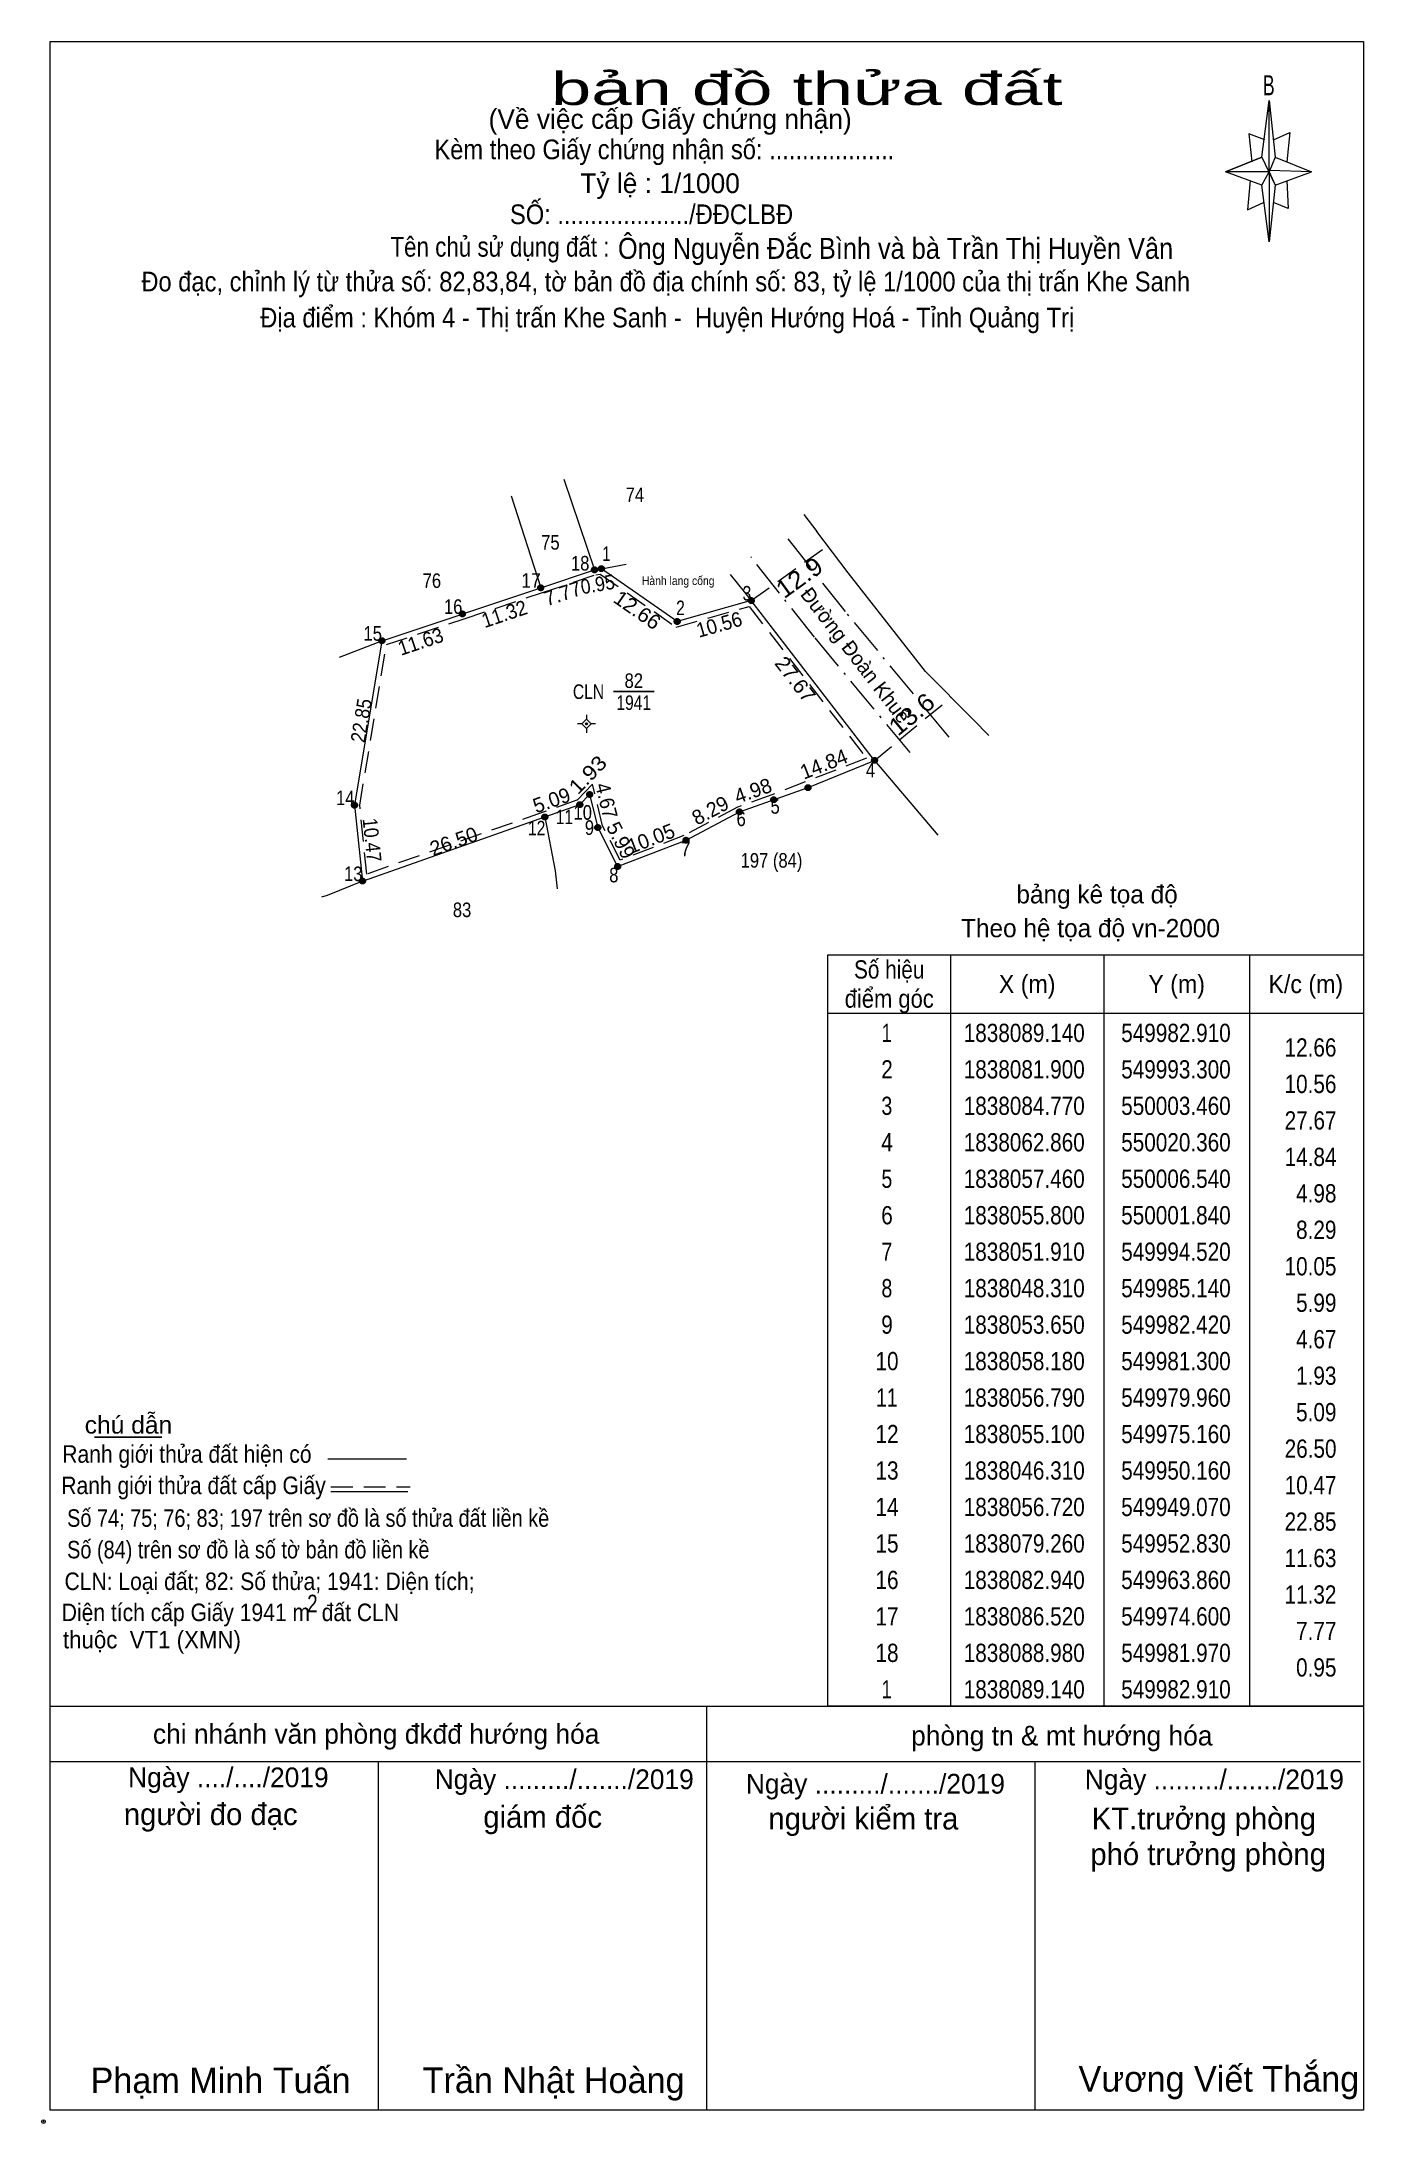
# Model space of a CAD drawing. Header units: metres. Extents: x 549906 to 550815, y 1837848 to 1838222.
# Drawn here: x 549906.2 to 550087.4, y 1837876 to 1838161.4 of the extents above; entities that cross this region are included whole.
import ezdxf
from ezdxf.enums import TextEntityAlignment as Align

# ---------------------------------------------------------------- set-up
doc = ezdxf.new("R2010")
doc.units = ezdxf.units.M
doc.header["$PDMODE"] = 32
doc.header["$PDSIZE"] = 0.5
doc.linetypes.add('DOT_DASHED', pattern=[7.7, 5, -1.2, 0.3, -1.2])
doc.linetypes.add('MEDIUM_DASHED', pattern=[4.5, 3, -1.5])
for name, color, linetype, lineweight in [('10', 7, 'Continuous', 13), ('11', 7, 'Continuous', 13), ('16', 7, 'Continuous', 13), ('63', 7, 'MEDIUM_DASHED', 13)]:
    doc.layers.add(name, color=color, linetype=linetype, lineweight=lineweight)

msp = doc.modelspace()

# ---------------------------------------------------------------- texts
at = {"layer": '16'}
for s, height, width, p in [('bản đồ thửa đất', 4.5, 1.65, (550011.07, 1838152.72)), ('B', 2.755, 0.65, (550074.405, 1838154.04)), ('Kèm theo Giấy chứng nhận số: ...................', 2.7, 0.9, (549991.54, 1838145.28)), ('SỐ: ..................../ĐĐCLBĐ', 2.7, 0.9, (549989.79, 1838136.38)), ('Tên chủ sử dụng đất :', 2.7, 0.85, (549969.005, 1838131.92)), ('Đo đạc, chỉnh lý từ thửa số: 82,83,84, tờ bản đồ địa chính số: 83, tỷ lệ 1/1000 của thị trấn Khe Sanh', 2.7, 0.9, (549991.735, 1838127.16)), ('Địa điểm : Khóm 4 - Thị trấn Khe Sanh -  Huyện Hướng Hoá - Tỉnh Quảng Trị ', 2.7, 0.9, (549992.39, 1838122.22)), ('Số hiệu', 2.5, 0.85, (550022.37, 1838032.95)), ('điểm góc', 2.5, 0.9, (550022.375, 1838028.95)), ('X (m)', 2.5, 0.95, (550041.28, 1838030.95)), ('Y (m)', 2.5, 0.95, (550061.775, 1838030.95)), ('K/c (m)', 2.5, 0.95, (550079.48, 1838030.95)), (' 1', 2.5, 0.75, (550021.675, 1838024.25)), ('1838089.140', 2.5, 0.85, (550040.88, 1838024.25)), ('549982.910', 2.5, 0.85, (550061.68, 1838024.25)), (' 2', 2.5, 0.85, (550021.675, 1838019.25)), ('1838081.900', 2.5, 0.85, (550040.88, 1838019.25)), ('549993.300', 2.5, 0.85, (550061.68, 1838019.25)), (' 3', 2.5, 0.8, (550021.675, 1838014.25)), ('1838084.770', 2.5, 0.85, (550040.88, 1838014.25)), ('550003.460', 2.5, 0.85, (550061.68, 1838014.25)), (' 4', 2.5, 0.85, (550021.675, 1838009.25)), ('1838062.860', 2.5, 0.85, (550040.88, 1838009.25)), ('550020.360', 2.5, 0.85, (550061.68, 1838009.25)), (' 5', 2.5, 0.8, (550021.675, 1838004.25)), ('1838057.460', 2.5, 0.85, (550040.88, 1838004.25)), ('550006.540', 2.5, 0.85, (550061.68, 1838004.25)), (' 6', 2.5, 0.85, (550021.675, 1837999.25)), ('1838055.800', 2.5, 0.85, (550040.88, 1837999.25)), ('550001.840', 2.5, 0.85, (550061.68, 1837999.25)), (' 7', 2.5, 0.8, (550021.68, 1837994.25)), ('1838051.910', 2.5, 0.85, (550040.88, 1837994.25)), ('549994.520', 2.5, 0.85, (550061.68, 1837994.25)), (' 8', 2.5, 0.8, (550021.68, 1837989.25)), ('1838048.310', 2.5, 0.85, (550040.88, 1837989.25)), ('549985.140', 2.5, 0.85, (550061.68, 1837989.25)), (' 9', 2.5, 0.85, (550021.675, 1837984.25)), ('1838053.650', 2.5, 0.85, (550040.88, 1837984.25)), ('549982.420', 2.5, 0.85, (550061.68, 1837984.25)), (' 10', 2.5, 0.85, (550021.675, 1837979.25)), ('1838058.180', 2.5, 0.85, (550040.88, 1837979.25)), ('549981.300', 2.5, 0.85, (550061.68, 1837979.25)), (' 11', 2.5, 0.8, (550021.675, 1837974.25)), ('1838056.790', 2.5, 0.85, (550040.88, 1837974.25)), ('549979.960', 2.5, 0.85, (550061.68, 1837974.25)), ('chú dẫn', 2.4, 1.05, (549918.08, 1837970.56)), ('Ranh giới thửa đất hiện có ', 2.4, 0.9, (549926.495, 1837966.56)), (' 12', 2.5, 0.85, (550021.675, 1837969.25)), ('1838055.100', 2.5, 0.85, (550040.88, 1837969.25)), ('549975.160', 2.5, 0.85, (550061.68, 1837969.25)), (' 13', 2.5, 0.85, (550021.675, 1837964.25)), ('1838046.310', 2.5, 0.85, (550040.88, 1837964.25)), ('549950.160', 2.5, 0.85, (550061.68, 1837964.25)), ('Ranh giới thửa đất cấp Giấy', 2.4, 0.9, (549927.005, 1837962.26)), (' 14', 2.5, 0.85, (550021.675, 1837959.25)), ('1838056.720', 2.5, 0.85, (550040.88, 1837959.25)), ('549949.070', 2.5, 0.85, (550061.68, 1837959.25)), (' 15', 2.5, 0.85, (550021.675, 1837954.25)), ('1838079.260', 2.5, 0.85, (550040.88, 1837954.25)), ('549952.830', 2.5, 0.85, (550061.68, 1837954.25)), (' 16', 2.5, 0.85, (550021.675, 1837949.25)), ('1838082.940', 2.5, 0.85, (550040.88, 1837949.25)), ('549963.860', 2.5, 0.85, (550061.68, 1837949.25)), ('Diện tích cấp Giấy 1941 m  đất CLN', 2.4, 0.9, (549932.055, 1837944.85)), ('2', 2.4, 0.8, (549943.3, 1837946.07)), (' 17', 2.5, 0.85, (550021.675, 1837944.25)), ('1838086.520', 2.5, 0.85, (550040.88, 1837944.25)), ('549974.600', 2.5, 0.85, (550061.68, 1837944.25)), ('thuộc  VT1 (XMN)', 2.4, 0.95, (549921.3, 1837941.11)), (' 18', 2.5, 0.85, (550021.675, 1837939.25)), ('1838088.980', 2.5, 0.85, (550040.88, 1837939.25)), ('549981.970', 2.5, 0.85, (550061.68, 1837939.25)), (' 1', 2.5, 0.75, (550021.675, 1837934.25)), ('1838089.140', 2.5, 0.85, (550040.88, 1837934.25)), ('549982.910', 2.5, 0.85, (550061.68, 1837934.25))]:
    msp.add_text(s, height=height, dxfattribs=dict(at, width=width)).set_placement(p, align=Align.CENTER)
for s, height, p in [('(Về việc cấp Giấy chứng nhận)', 2.7, (549992.34, 1838149.44)), ('Tỷ lệ : 1/1000', 2.7, (549990.96, 1838140.64)), ('bảng kê tọa độ', 2.5, (550050.865, 1838043.25)), ('Theo hệ tọa độ vn-2000', 2.5, (550049.965, 1838038.61)), ('chi nhánh văn phòng đkđđ hướng hóa', 2.7, (549952.035, 1837928.04)), ('phòng tn & mt hướng hóa', 2.7, (550046.03, 1837927.8)), ('Ngày ..../..../2019', 2.7, (549931.775, 1837922.08)), ('Ngày ........./......./2019', 2.7, (549977.82, 1837921.82)), ('Ngày ........./......./2019', 2.7, (550020.48, 1837921.2)), ('Ngày ........./......./2019', 2.7, (550066.94, 1837921.8)), ('người đo đạc', 3, (549929.36, 1837916.88)), ('giám đốc', 3, (549974.865, 1837916.52)), ('người kiểm tra', 3, (550018.83, 1837916.28)), ('KT.trưởng phòng', 3, (550065.505, 1837916.28)), ('phó trưởng phòng', 3, (550066.095, 1837911.4)), ('Phạm Minh Tuấn', 3.5, (549930.71, 1837880.14)), ('Trần Nhật Hoàng', 3.5, (549976.365, 1837880.16)), ('Vương Viết Thắng', 3.5, (550067.56, 1837880.34))]:
    msp.add_text(s, height=height, dxfattribs=at).set_placement(p, align=Align.CENTER)
for s, height, width, p in [('Ông Nguyễn Đắc Bình và bà Trần Thị Huyền Vân', 2.88, 0.9, (549985.19, 1838131.62)), ('Số 74; 75; 76; 83; 197 trên sơ đồ là số thửa đất liền kề', 2.4, 0.85, (549909.67, 1837957.78)), ('Số (84) trên sơ đồ là số tờ bản đồ liền kề', 2.4, 0.85, (549909.67, 1837953.45)), ('CLN: Loại đất; 82: Số thửa; 1941: Diện tích;', 2.4, 0.9, (549909.32, 1837949.11))]:
    msp.add_text(s, height=height, dxfattribs=dict(at, width=width)).set_placement(p)
at = {"layer": '16', "width": 0.85}
for s, p in [('12.66', (550083.68, 1838022.25)), ('10.56', (550083.68, 1838017.25)), ('27.67', (550083.69, 1838012.25)), ('14.84', (550083.69, 1838007.25)), ('4.98', (550083.68, 1838002.25)), ('8.29', (550083.68, 1837997.25)), ('10.05', (550083.68, 1837992.25)), ('5.99', (550083.68, 1837987.25)), ('4.67', (550083.68, 1837982.25)), ('1.93', (550083.68, 1837977.25)), ('5.09', (550083.68, 1837972.25)), ('26.50', (550083.69, 1837967.25)), ('10.47', (550083.69, 1837962.25)), ('22.85', (550083.68, 1837957.25)), ('11.63', (550083.68, 1837952.25)), ('11.32', (550083.68, 1837947.25)), ('7.77', (550083.68, 1837942.25)), ('0.95', (550083.68, 1837937.25))]:
    msp.add_text(s, height=2.5, dxfattribs=at).set_placement(p, align=Align.RIGHT)
at = {"layer": '63'}
for s, width, p in [('74', 0.85, (549987.505, 1838098.27)), ('75', 0.85, (549975.925, 1838091.75)), ('76', 0.85, (549959.675, 1838086.5)), ('82', 0.85, (549987.355, 1838072.79)), ('1941', 0.8, (549987.35, 1838069.77)), ('197 (84)', 0.85, (550006.235, 1838048.15)), ('83', 0.85, (549963.815, 1838041.37))]:
    msp.add_text(s, height=2, dxfattribs=dict(at, width=width)).set_placement(p, align=Align.CENTER)
for s, height, width, p in [(' 1', 2, 0.75, (549984.14, 1838090.2)), (' 18', 2, 0.85, (549981.27, 1838088.89)), (' 17', 2, 0.9, (549974.6, 1838086.52)), ('Hành lang cống', 1.181, 0.9, (549998.42, 1838086.9)), (' 3', 2, 0.8, (550003.46, 1838084.77)), (' 16', 2, 0.85, (549963.86, 1838082.94)), (' 2', 2, 0.8, (549994.35, 1838082.77)), (' 15', 2, 0.85, (549952.83, 1838079.26)), ('CLN ', 2, 0.8, (549983.88, 1838071.28)), (' 4', 2, 0.85, (550020.43, 1838060.52)), (' 14', 2, 0.85, (549949.07, 1838056.72)), (' 5', 2, 0.85, (550007.37, 1838055.55)), (' 11', 2, 0.8, (549979.05, 1838054.12)), (' 10', 2, 0.85, (549981.62, 1838054.72)), (' 6', 2, 0.85, (550002.71, 1838053.85)), (' 12', 2, 0.8, (549975.23, 1838052.58)), (' 9', 2, 0.85, (549981.91, 1838052.64)), (' 7', 2, 0.9, (549995.13, 1838049.72)), (' 13', 2, 0.85, (549950.16, 1838046.31)), (' 8', 2, 0.85, (549985.25, 1838046.14))]:
    msp.add_text(s, height=height, dxfattribs=dict(at, width=width)).set_placement(p, align=Align.RIGHT)
for s, height, rotation, width, p in [('12.9', 2.4, 35.713, 1.1, (550010.755, 1838086.944)), ('0.95', 2, 9.66, 0.9, (549982.567, 1838086.02)), ('11.32', 2, 18.435, 0.95, (549969.924, 1838081.991)), ('12.66', 2, 325.13, 1.05, (549987.273, 1838082.652)), ('10.56', 2, 15.774, 0.95, (549999.333, 1838080.525)), ('11.63', 2, 18.451, 0.95, (549958.449, 1838078.197)), ('27.67', 2, 307.644, 1.05, (550008.705, 1838073.356)), ('13.6', 2.4, 39.482, 1.1, (550026.212, 1838068.271)), ('22.85', 2, 80.529, 0.9, (549950.979, 1838068.16)), ('1.93', 2, 46.049, 1.15, (549981.764, 1838060.196)), ('4.67', 2, 283.887, 0.95, (549982.642, 1838057.095)), ('10.47', 2, 275.977, 0.9, (549950.49, 1838051.839))]:
    msp.add_text(s, height=height, rotation=rotation, dxfattribs=dict(at, width=width)).set_placement(p, align=Align.CENTER)
for s, rotation, p in [('7.77', 18.458, (549977.913, 1838084.796)), ('Đường Đoàn Khuê', 307.644, (550016.976, 1838076.661)), ('14.84', 21.342, (550013.771, 1838061.42)), ('5.09', 19.396, (549976.418, 1838056.448)), ('8.29', 27.987, (549998.311, 1838055.117)), ('4.98', 19.453, (550004.032, 1838057.755)), ('26.50', 19.372, (549963.003, 1838050.821)), ('5.99', 296.993, (549984.686, 1838051.454)), ('10.05', 20.997, (549990.082, 1838051.224))]:
    msp.add_text(s, height=2, rotation=rotation, dxfattribs=at).set_placement(p, align=Align.CENTER)

# ---------------------------------------------------------------- hatches: boundary and pattern name
at = {"layer": '11'}
msp.add_hatch(color=256, dxfattribs=at).paths.add_polyline_path([(549981.016, 1838067.873, 1), (549980.716, 1838067.873, 1)])
at = {"layer": '63'}
for points in [[(549982.37, 1838088.98, 1), (549981.57, 1838088.98, 1)], [(549983.31, 1838089.14, 1), (549982.51, 1838089.14, 1)], [(549975, 1838086.52, 1), (549974.2, 1838086.52, 1)], [(549964.26, 1838082.94, 1), (549963.46, 1838082.94, 1)], [(550003.86, 1838084.77, 1), (550003.06, 1838084.77, 1)], [(549993.7, 1838081.9, 1), (549992.9, 1838081.9, 1)], [(549953.23, 1838079.26, 1), (549952.43, 1838079.26, 1)], [(550020.76, 1838062.86, 1), (550019.96, 1838062.86, 1)], [(549981.7, 1838058.18, 1), (549980.9, 1838058.18, 1)], [(550006.94, 1838057.46, 1), (550006.14, 1838057.46, 1)], [(550011.64, 1838059.12, 1), (550010.84, 1838059.12, 1)], [(549949.47, 1838056.72, 1), (549948.67, 1838056.72, 1)], [(549975.56, 1838055.1, 1), (549974.76, 1838055.1, 1)], [(549980.36, 1838056.79, 1), (549979.56, 1838056.79, 1)], [(550002.24, 1838055.8, 1), (550001.44, 1838055.8, 1)], [(549982.82, 1838053.65, 1), (549982.02, 1838053.65, 1)], [(549994.92, 1838051.91, 1), (549994.12, 1838051.91, 1)], [(549950.56, 1838046.31, 1), (549949.76, 1838046.31, 1)], [(549985.54, 1838048.31, 1), (549984.74, 1838048.31, 1)]]:
    msp.add_hatch(color=256, dxfattribs=at).paths.add_polyline_path(points)

# ---------------------------------------------------------------- linework, layer by layer
at = {"layer": '10'}
msp.add_line((549952.83, 1838079.25), (549952.83, 1838079.26), dxfattribs=at)
for points in [[(549952.83, 1838079.25), (549949.07, 1838056.72), (549950.16, 1838046.31), (549979.96, 1838056.79), (549981.3, 1838058.18), (549982.42, 1838053.65), (549985.14, 1838048.31), (549994.52, 1838051.91), (550001.84, 1838055.8), (550011.24, 1838059.12), (550020.36, 1838062.86), (550003.46, 1838084.77), (549993.3, 1838081.9), (549982.91, 1838089.14)], [(549952.83, 1838079.25), (549953.13, 1838079.36), (549974.6, 1838086.52), (549981.97, 1838088.98), (549982.91, 1838089.14)]]:
    msp.add_lwpolyline(points, dxfattribs=at)
at = {"layer": '11'}
for p, q in [((549980.87, 1838069.12), (549980.87, 1838068.5)), ((549980.24, 1838067.87), (549979.62, 1838067.87)), ((549980.87, 1838067.25), (549980.87, 1838066.62)), ((549982.12, 1838067.87), (549981.49, 1838067.87))]:
    msp.add_line(p, q, dxfattribs=at)
msp.add_lwpolyline([(549980.87, 1838068.5), (549980.24, 1838067.87), (549980.87, 1838067.25), (549981.49, 1838067.87)], close=True, dxfattribs=at)
msp.add_circle((549980.866, 1838067.873), 0.15, dxfattribs=at)
at = {"layer": '16'}
for p, q in [((550073.47, 1838145.54), (550074.47, 1838153.34)), ((550073.47, 1838141.74), (550068.47, 1838143.54)), ((550075.27, 1838145.54), (550080.27, 1838143.54)), ((550075.27, 1838141.74), (550074.47, 1838133.94)), ((550076.87, 1838142.34), (550077.07, 1838138.54)), ((550077.07, 1838138.54), (550075.07, 1838139.34)), ((549982.91, 1838089.14), (549986.31, 1838089.74)), ((550000.55, 1838088.34), (550003.46, 1838084.77)), ((549947, 1838077), (549952.83, 1838079.25)), ((550020.36, 1838062.86), (550029.03, 1838052.61)), ((550030.77, 1838036.2), (550030.77, 1837933.2)), ((550051.77, 1838036.2), (550051.77, 1837933.2)), ((550071.77, 1838036.2), (550071.77, 1837933.2)), ((550013.97, 1838028.2), (550087.37, 1838028.2)), ((549945.43, 1837967.1), (549956.19, 1837967.1)), ((549945.83, 1837962.62), (549956.37, 1837962.62)), ((549907.37, 1837933.2), (550087.37, 1837933.2)), ((549907.37, 1837933.2), (550087.37, 1837933.2)), ((549907.37, 1837933.2), (550087.37, 1837933.2)), ((549997.37, 1837877.8), (549997.37, 1837933.2)), ((549907.37, 1837925.6), (550086.97, 1837925.6)), ((549952.37, 1837877.8), (549952.37, 1837925.6)), ((550042.37, 1837877.8), (550042.37, 1837925.6)), ((550087.37, 1837877.8), (549907.37, 1837877.8))]:
    msp.add_line(p, q, dxfattribs=at)
at = {"layer": '16', "lineweight": 25}
msp.add_line((549922.67, 1837970.08), (549913.43, 1837970.08), dxfattribs=at)
at = {"layer": '16', "linetype": 'MEDIUM_DASHED'}
msp.add_line((549945.83, 1837963.26), (549956.71, 1837963.26), dxfattribs=at)
at = {"layer": '16'}
for points in [[(549907.37, 1838161.4), (550087.37, 1838161.4), (550087.37, 1837877.8), (549907.37, 1837877.8)], [(550074.47, 1838153.34), (550075.27, 1838145.54), (550074.47, 1838143.54)], [(550074.47, 1838143.54), (550068.47, 1838143.54), (550073.47, 1838145.54), (550075.27, 1838141.74), (550080.27, 1838143.54), (550074.47, 1838143.74)], [(550074.47, 1838143.54), (550074.47, 1838133.94), (550073.47, 1838141.74)], [(550013.97, 1838036.2), (550087.37, 1838036.2), (550087.37, 1837933.2), (550013.97, 1837933.2)]]:
    msp.add_lwpolyline(points, close=True, dxfattribs=at)
for points in [[(550075.07, 1838147.94), (550077.27, 1838148.94), (550076.87, 1838144.94)], [(550073.87, 1838147.94), (550071.67, 1838148.74), (550072.07, 1838144.94)], [(550074.47, 1838143.54), (550073.47, 1838145.54), (550068.47, 1838143.54)], [(550074.47, 1838143.54), (550075.27, 1838141.74), (550080.27, 1838143.54)], [(550071.87, 1838142.34), (550071.47, 1838138.34), (550073.67, 1838139.34)]]:
    msp.add_lwpolyline(points, dxfattribs=at)
msp.add_point((549906.43, 1837876.24), dxfattribs=at)
at = {"layer": '63', "linetype": 'Continuous'}
for p, q in [((549977.75, 1838101.42), (549981.97, 1838088.98)), ((549970.55, 1838099.12), (549974.6, 1838086.52)), ((550010.67, 1838096.58), (550012.43, 1838094.26)), ((550033.94, 1838068.4), (550036.02, 1838066.29))]:
    msp.add_line(p, q, dxfattribs=at)
at = {"layer": '63'}
for p, q in [((550003.46, 1838084.77), (550013.92, 1838092.29)), ((550020.36, 1838062.86), (550030.86, 1838071.51))]:
    msp.add_line(p, q, dxfattribs=at)
at = {"layer": '63', "linetype": 'Continuous', "lineweight": 25}
msp.add_line((549984.58, 1838072.28), (549990.14, 1838072.28), dxfattribs=at)
at = {"layer": '63', "linetype": 'DOT_DASHED'}
for points in [[(550030.59, 1838066.03), (550016.38, 1838083.25), (550008.12, 1838093.73)], [(550025.24, 1838063.94), (550012.11, 1838079.77), (550003.39, 1838090.76)]]:
    msp.add_lwpolyline(points, dxfattribs=at)
at = {"layer": '63', "linetype": 'Continuous'}
for points in [[(550033.94, 1838068.4), (550027.35, 1838075.06), (550016.75, 1838088.56), (550012.43, 1838094.26)], [(549975.16, 1838055.1), (549976.59, 1838047.71), (549976.83, 1838045.26)], [(549950.16, 1838046.31), (549945.31, 1838044.33), (549944.55, 1838044.1)]]:
    msp.add_lwpolyline(points, dxfattribs=at)
at = {"layer": '63'}
msp.add_lwpolyline([(549982.74, 1838088.4), (549993.17, 1838081.14), (550003.19, 1838083.97), (550019.24, 1838063.17), (550006.3, 1838058.12), (550001.56, 1838056.44), (549994.23, 1838052.55), (549985.48, 1838049.19), (549983.08, 1838053.9), (549981.68, 1838059.58), (549979.57, 1838057.4), (549974.93, 1838055.76), (549950.76, 1838047.26), (549949.78, 1838056.7), (549953.45, 1838078.73), (549964.08, 1838082.28), (549974.82, 1838085.86), (549982.14, 1838088.3)], close=True, dxfattribs=at)
for centre in [(549981.97, 1838088.98), (549982.91, 1838089.14), (549974.6, 1838086.52), (549963.86, 1838082.94), (550003.46, 1838084.77), (549993.3, 1838081.9), (549952.83, 1838079.26), (550020.36, 1838062.86), (549981.3, 1838058.18), (550006.54, 1838057.46), (550011.24, 1838059.12), (549949.07, 1838056.72), (549975.16, 1838055.1), (549979.96, 1838056.79), (550001.84, 1838055.8), (549982.42, 1838053.65), (549994.52, 1838051.91), (549950.16, 1838046.31), (549985.14, 1838048.31)]:
    msp.add_circle(centre, 0.4, dxfattribs=at)

msp.set_redraw_order([(e.dxf.handle, doc.entitydb.next_handle()) for e in msp.query("TEXT MTEXT ATTDEF DIMENSION ARC_DIMENSION")])  # texts and dimensions are drawn at this point

doc.saveas('drawing.dxf')
